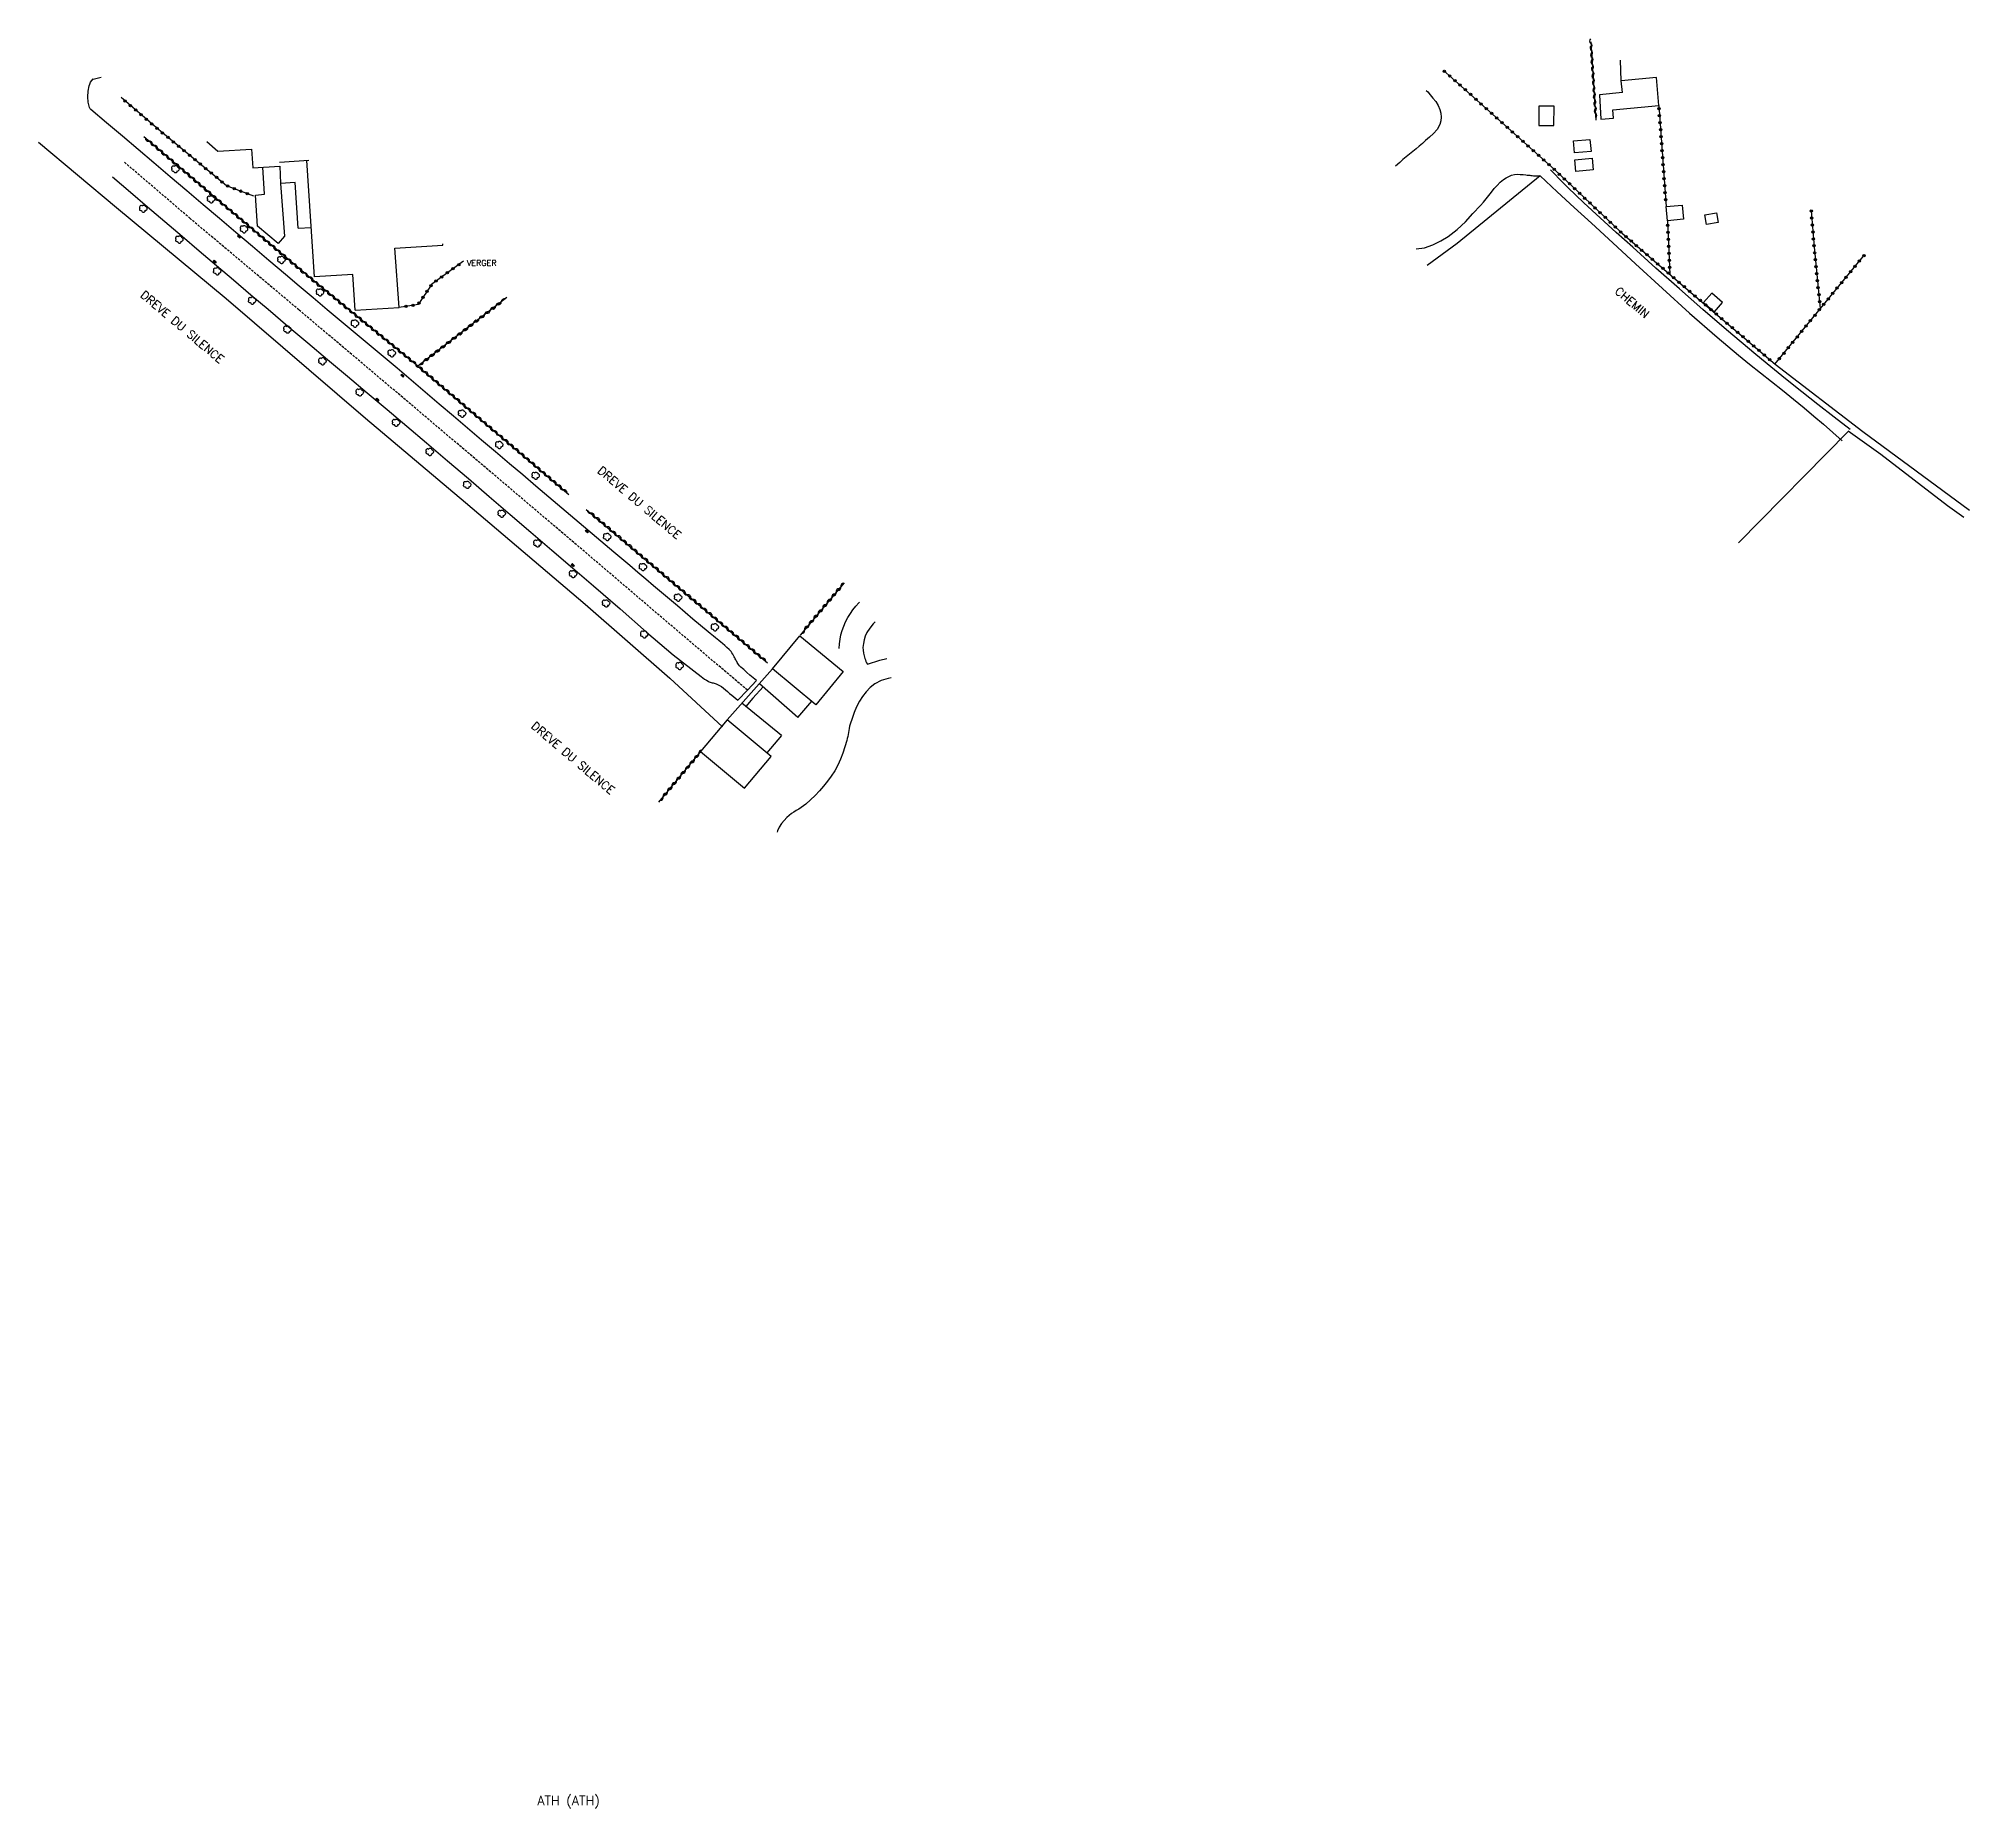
# Model space of a CAD drawing. Header units: millimetres. Extents: x 108999 to 110000, y 147012 to 148000.
# Drawn here: x 109407.6 to 109820.5, y 147012.1 to 147390.7 of the extents above; entities that cross this region are included whole.
import ezdxf
from ezdxf.enums import TextEntityAlignment as Align

# ---------------------------------------------------------------- set-up
doc = ezdxf.new("R2010")
doc.units = ezdxf.units.MM
doc.linetypes.add('DASHED', pattern=[0.75, 0.5, -0.25])
doc.layers.get('0').update_dxf_attribs({"linetype": 'CONTINUOUS'})
for name, color, linetype in [('W0001', 6, 'DASHED'), ('W0008', 7, 'CONTINUOUS'), ('W0017', 7, 'CONTINUOUS'), ('W0071', 7, 'CONTINUOUS'), ('W0101', 7, 'CONTINUOUS'), ('W0104', 1, 'CONTINUOUS'), ('W0300', 7, 'CONTINUOUS'), ('W0310', 3, 'CONTINUOUS'), ('W0323', 7, 'CONTINUOUS'), ('W0330', 7, 'CONTINUOUS'), ('W0333', 7, 'CONTINUOUS'), ('W0401', 7, 'CONTINUOUS'), ('W0980', 7, 'CONTINUOUS'), ('W0984', 7, 'CONTINUOUS'), ('W0989', 7, 'CONTINUOUS')]:
    doc.layers.add(name, color=color, linetype=linetype)
doc.styles.get("Standard").update_dxf_attribs({"font": 'romans.shx', "width": 0.85})

msp = doc.modelspace()

# ---------------------------------------------------------------- texts
at = {"layer": 'W0980'}
msp.add_text('ATH (ATH)', height=2, dxfattribs=at).set_placement((109520.93, 147013.61), align=Align.MIDDLE)
at = {"layer": 'W0984'}
msp.add_text('VERGER', height=1.25, dxfattribs=at).set_placement((109502.34, 147342.67), align=Align.MIDDLE_CENTER)
at = {"layer": 'W0989'}
for s, p in [('DREVE DU SILENCE', (109429.19, 147335.57)), ('CHEMIN', (109744.48, 147336.35)), ('DREVE DU SILENCE', (109526.98, 147297.98)), ('DREVE DU SILENCE', (109512.76, 147243.37))]:
    msp.add_text(s, height=1.75, rotation=319.6782, dxfattribs=at).set_placement(p)

# ---------------------------------------------------------------- blocks, each defined once
blk = doc.blocks.new('T300')
for p, q in [((-0.8, 0.51), (-0.86, 0.34)), ((-0.86, 0.34), (-0.86, 0.17)), ((-0.86, 0.17), (-0.74, 0.06)), ((-0.69, 0.63), (-0.8, 0.51)), ((-0.8, -0.06), (-0.74, 0.06)), ((-0.74, 0.06), (-0.69, 0.11)), ((-0.57, 0.69), (-0.69, 0.63)), ((-0.46, 0.69), (-0.57, 0.69)), ((-0.29, 0.63), (-0.46, 0.69)), ((-0.29, 0.63), (-0.17, 0.74)), ((-0.23, 0.57), (-0.29, 0.63)), ((-0.17, 0.74), (-0.06, 0.8)), ((-0.06, 0.8), (0.06, 0.8)), ((0.06, 0.8), (0.23, 0.74)), ((0.23, 0.74), (0.34, 0.63)), ((0.34, 0.63), (0.4, 0.51)), ((0.46, 0.46), (0.34, 0.46)), ((0.4, 0.51), (0.4, 0.46)), ((0.57, 0.4), (0.46, 0.46)), ((0.57, 0.4), (0.69, 0.29)), ((0.69, 0.29), (0.74, 0.17)), ((0.74, 0.06), (0.69, -0.17)), ((0.74, 0.17), (0.74, 0.06)), ((-0.8, -0.17), (-0.8, -0.06)), ((-0.8, -0.23), (-0.8, -0.17)), ((-0.74, -0.34), (-0.8, -0.23)), ((-0.69, -0.4), (-0.74, -0.34)), ((-0.51, -0.46), (-0.69, -0.4)), ((-0.4, -0.46), (-0.51, -0.46)), ((-0.4, -0.46), (-0.34, -0.46)), ((-0.34, -0.46), (-0.34, -0.4)), ((-0.34, -0.51), (-0.34, -0.46)), ((-0.29, -0.63), (-0.34, -0.51)), ((-0.17, -0.74), (-0.29, -0.63)), ((-0.06, -0.8), (-0.17, -0.74)), ((0.06, -0.8), (-0.06, -0.8)), ((0.17, -0.74), (0.06, -0.8)), ((0.23, -0.69), (0.17, -0.74)), ((0.29, -0.46), (0.23, -0.46)), ((0.29, -0.63), (0.23, -0.69)), ((0.46, -0.4), (0.29, -0.46)), ((0.34, -0.51), (0.29, -0.63)), ((0.34, -0.51), (0.34, -0.46)), ((0.57, -0.34), (0.46, -0.4)), ((0.63, -0.29), (0.57, -0.34)), ((0.69, -0.17), (0.63, -0.29))]:
    blk.add_line(p, q)
blk = doc.blocks.new('T401')
for p, q in [((-0.3, 0.3), (0, 0.3)), ((-0.3, -0.25), (-0.3, 0.3)), ((-0.3, 0.15), (0, 0.15)), ((-0.3, 0), (0, 0)), ((0, 0.3), (0, -0.25)), ((-0.3, -0.15), (0, -0.15)), ((-0.3, -0.25), (-0.3, -0.3)), ((-0.3, -0.3), (0, -0.3)), ((0, -0.3), (0, -0.25))]:
    blk.add_line(p, q)
blk = doc.blocks.new('t323o')
at = {"color": 0, "linetype": 'Continuous'}
for radius in [0.25, 0.15]:
    blk.add_circle((0, 0), radius, dxfattribs=at)
blk = doc.blocks.new('t310o')
at = {"color": 0, "linetype": 'Continuous'}
for centre, start, end in [((-0.5, 0.38), 216.8699, 323.1304), ((0.5, -0.37), 36.8699, 143.1303)]:
    blk.add_arc(centre, 0.625, start, end, dxfattribs=at)

# ---------------------------------------------------------------- linework, layer by layer
at = {"layer": 'W0001'}
msp.add_lwpolyline([(109559.16, 147251.28), (109540.29, 147267.3), (109517.44, 147286.79), (109487.17, 147312.45), (109463.26, 147332.62), (109439.99, 147352.17), (109425.83, 147364.29)], dxfattribs=at)
at = {"layer": 'W0008'}
for points in [[(109418.77, 147375.46), (109418.67, 147375.55), (109418.58, 147375.65), (109418.51, 147375.77), (109418.46, 147375.89), (109418.19, 147377.04), (109418.11, 147378.22), (109418.2, 147379.38), (109418.41, 147380.53), (109418.54, 147380.94), (109418.72, 147381.33), (109418.95, 147381.7), (109419.22, 147382.03)], [(109419.22, 147382), (109421, 147382.41)], [(109561.08, 147253.33), (109560.39, 147253.9), (109559.71, 147254.48), (109559.03, 147255.08), (109558.37, 147255.68), (109558.08, 147255.94), (109557.78, 147256.21), (109557.49, 147256.48), (109557.24, 147256.79), (109557.1, 147256.98), (109556.98, 147257.18), (109556.87, 147257.38), (109556.77, 147257.59), (109556.67, 147257.8), (109556.57, 147258.01), (109556.46, 147258.21), (109556.35, 147258.41), (109556.19, 147258.7), (109556.03, 147258.98), (109555.86, 147259.26), (109555.67, 147259.52), (109555.24, 147259.99), (109554.78, 147260.42), (109554.3, 147260.83), (109553.83, 147261.24), (109553.46, 147261.56), (109553.08, 147261.88), (109552.7, 147262.19), (109552.32, 147262.5), (109551.93, 147262.8), (109551.55, 147263.11), (109551.17, 147263.42), (109550.79, 147263.73), (109549.14, 147265.11), (109547.49, 147266.5), (109545.85, 147267.9), (109544.2, 147269.29), (109542.5, 147270.73), (109540.81, 147272.16), (109539.11, 147273.6), (109537.42, 147275.04), (109535.72, 147276.48), (109534.03, 147277.92), (109532.33, 147279.36), (109530.63, 147280.8), (109527.85, 147283.16), (109525.06, 147285.52), (109522.27, 147287.87), (109519.48, 147290.23), (109516.69, 147292.59), (109513.9, 147294.95), (109511.11, 147297.31), (109508.32, 147299.67), (109505.31, 147302.23), (109502.3, 147304.79), (109499.29, 147307.35), (109496.29, 147309.91), (109493.28, 147312.47), (109490.27, 147315.03), (109487.26, 147317.59), (109484.24, 147320.14), (109481.26, 147322.65), (109478.28, 147325.16), (109475.29, 147327.67), (109472.3, 147330.17), (109469.31, 147332.67), (109466.32, 147335.18), (109463.33, 147337.69), (109460.35, 147340.2), (109456.83, 147343.18), (109453.31, 147346.16), (109449.79, 147349.15), (109446.28, 147352.14), (109442.77, 147355.13), (109439.25, 147358.12), (109435.74, 147361.1), (109432.22, 147364.09), (109428.86, 147366.94), (109425.5, 147369.78), (109422.14, 147372.62), (109418.77, 147375.46)], [(109423.37, 147361.08), (109427.21, 147357.83), (109430.89, 147354.7), (109434.58, 147351.56), (109438.26, 147348.43), (109441.94, 147345.29), (109445.62, 147342.15), (109449.3, 147339.02), (109452.98, 147335.88), (109456.67, 147332.75), (109460.9, 147329.17), (109465.14, 147325.6), (109469.37, 147322.03), (109473.62, 147318.46), (109477.86, 147314.89), (109482.09, 147311.32), (109486.33, 147307.74), (109490.55, 147304.16), (109495.02, 147300.35), (109499.49, 147296.54), (109503.95, 147292.72), (109508.41, 147288.89), (109512.86, 147285.07), (109517.32, 147281.25), (109521.78, 147277.43), (109526.25, 147273.62), (109531.93, 147268.7), (109537.58, 147263.72), (109543.31, 147258.84), (109549.24, 147254.19), (109549.61, 147253.92), (109549.99, 147253.65), (109550.38, 147253.4), (109550.79, 147253.18), (109550.99, 147253.09), (109551.2, 147253.01), (109551.41, 147252.94), (109551.62, 147252.88), (109551.83, 147252.82), (109552.04, 147252.75), (109552.25, 147252.69), (109552.45, 147252.61), (109552.75, 147252.48), (109553.04, 147252.36), (109553.33, 147252.22), (109553.61, 147252.05), (109554.07, 147251.72), (109554.51, 147251.35), (109554.93, 147250.97), (109555.36, 147250.6), (109555.8, 147250.23), (109556.25, 147249.86), (109556.69, 147249.49), (109557.14, 147249.11)], [(109557.14, 147249.11), (109559.16, 147251.28)], [(109559.16, 147251.28), (109561.08, 147253.33)]]:
    msp.add_lwpolyline(points, dxfattribs=at)
at = {"layer": 'W0017'}
for points in [[(109704.32, 147379.56), (109704.63, 147379.25), (109705.15, 147378.66), (109705.76, 147377.94), (109706.36, 147377.18), (109706.88, 147376.36), (109707.25, 147375.46), (109707.43, 147374.68), (109707.5, 147373.87), (109707.44, 147373.06), (109707.23, 147372.27), (109706.65, 147371.24), (109705.86, 147370.36), (109705, 147369.59), (109704.17, 147368.84), (109703.51, 147368.22), (109702.83, 147367.63), (109702.14, 147367.05), (109701.43, 147366.48), (109700.73, 147365.91), (109700.03, 147365.35), (109699.33, 147364.77), (109698.65, 147364.17), (109697.78, 147363.4)], [(109702.14, 147345.69), (109703.92, 147345.88), (109705.75, 147346.51), (109707.44, 147347.38), (109709.02, 147348.35), (109710.96, 147349.8), (109712.69, 147351.47), (109714.31, 147353.24), (109715.92, 147354.98), (109716.54, 147355.66), (109717.13, 147356.37), (109717.69, 147357.1), (109718.25, 147357.83), (109718.84, 147358.56), (109719.46, 147359.26), (109720.12, 147359.91), (109720.85, 147360.5), (109721.4, 147360.87), (109721.98, 147361.17), (109722.59, 147361.42), (109723.23, 147361.58), (109723.83, 147361.64), (109724.44, 147361.62), (109725.04, 147361.55), (109725.63, 147361.49), (109725.9, 147361.47), (109726.17, 147361.45), (109726.44, 147361.42), (109726.71, 147361.39), (109726.98, 147361.36), (109727.25, 147361.33), (109727.52, 147361.31), (109727.79, 147361.3), (109728.01, 147361.29), (109728.23, 147361.28), (109728.46, 147361.28), (109728.68, 147361.29)]]:
    msp.add_lwpolyline(points, dxfattribs=at)
at = {"layer": 'W0071'}
for points in [[(109728.68, 147361.29), (109732.32, 147357.91), (109735.98, 147354.53), (109739.64, 147351.17), (109743.31, 147347.81), (109749.07, 147342.51), (109754.82, 147337.2), (109760.62, 147331.93), (109766.51, 147326.77), (109768.8, 147324.83), (109771.12, 147322.93), (109773.46, 147321.04), (109775.8, 147319.17), (109778.16, 147317.31), (109780.5, 147315.44), (109782.84, 147313.55), (109785.15, 147311.64), (109787.2, 147309.91), (109789.24, 147308.17), (109791.27, 147306.41), (109793.28, 147304.64)], [(109795.01, 147307.01), (109791.52, 147309.68), (109788.05, 147312.38), (109784.61, 147315.1), (109781.18, 147317.85), (109777.99, 147320.44), (109774.83, 147323.06), (109771.68, 147325.7), (109768.55, 147328.36), (109763.48, 147332.73), (109758.45, 147337.13), (109753.45, 147341.57), (109748.47, 147346.03), (109744.97, 147349.18), (109741.48, 147352.33), (109738.03, 147355.53), (109734.62, 147358.78), (109733.68, 147359.72), (109732.74, 147360.67), (109731.82, 147361.64), (109730.91, 147362.61)]]:
    msp.add_lwpolyline(points, dxfattribs=at)
at = {"layer": 'W0101'}
for points in [[(109753.54, 147382.32), (109746, 147381.64), (109745.85, 147386.06)], [(109443.53, 147368.65), (109443.53, 147368.65), (109443.53, 147368.65), (109445.93, 147366.58), (109445.93, 147366.58)], [(109445.93, 147366.58), (109445.93, 147366.58), (109453.11, 147367.02), (109453.41, 147363.01), (109459.17, 147363.34), (109459.17, 147363.34), (109459.17, 147363.34)], [(109459.11, 147364.24), (109465.37, 147364.63)]]:
    msp.add_lwpolyline(points, dxfattribs=at)
at = {"layer": 'W0104'}
for points in [[(109746.29, 147379.12), (109741.38, 147378.62), (109741.67, 147373.43), (109744.39, 147373.67), (109744.23, 147375.42), (109754.04, 147376.31), (109753.54, 147382.32)], [(109746.29, 147379.12), (109746, 147381.64)], [(109463.07, 147350.12), (109462.42, 147359.89), (109459.35, 147359.64), (109460.16, 147348.37), (109458.82, 147346.82), (109454.43, 147350.51), (109453.96, 147357.2), (109455.92, 147357.4), (109455.52, 147363.14)], [(109459.17, 147363.34), (109459.35, 147359.64)], [(109475.3, 147332.59), (109474.79, 147340.19), (109466.56, 147339.68), (109464.98, 147364.6)], [(109463.07, 147350.12), (109465.89, 147350.25)], [(109475.3, 147332.59), (109484.67, 147333.12), (109483.78, 147345.81), (109494.05, 147346.44), (109494.03, 147346.78)], [(109564.53, 147255.85), (109554.81, 147244.92)], [(109560.35, 147249.56), (109558.79, 147247.8)], [(109560.35, 147249.56), (109562.51, 147251.97)], [(109569.93, 147245.43), (109561.71, 147252.67)], [(109566.43, 147241.57), (109557.96, 147248.47)], [(109569.93, 147245.43), (109572.92, 147248.92)], [(109566.43, 147241.57), (109563.31, 147237.85)]]:
    msp.add_lwpolyline(points, dxfattribs=at)
for points in [[(109728.42, 147376.21), (109728.39, 147372.06), (109731.64, 147372.04), (109731.67, 147376.18)], [(109735.79, 147368.78), (109739.32, 147369.1), (109739.56, 147366.51), (109736.03, 147366.19)], [(109736.1, 147364.74), (109739.81, 147365.06), (109740.03, 147362.55), (109736.32, 147362.23)], [(109755.63, 147354.73), (109759.04, 147355.05), (109759.33, 147352.03), (109755.92, 147351.7)], [(109763.9, 147352.96), (109766.38, 147353.38), (109766.73, 147351.32), (109764.25, 147350.9)], [(109763.64, 147334.22), (109765.95, 147332.22), (109767.68, 147334.23), (109765.37, 147336.23)], [(109570.39, 147262.94), (109579.67, 147255.27), (109573.82, 147248.18), (109564.53, 147255.85)], [(109549.15, 147238.13), (109558.57, 147230.29), (109564.23, 147237.08), (109554.81, 147244.92)]]:
    msp.add_lwpolyline(points, close=True, dxfattribs=at)
at = {"layer": 'W0310'}
for points in [[(109739.5, 147389.99), (109740.62, 147373.18)], [(109488.71, 147320.62), (109466.98, 147338.35), (109447.06, 147355.18), (109430.11, 147369.65)], [(109507.69, 147335.25), (109488.71, 147320.62)], [(109488.71, 147320.59), (109520.96, 147293.15)], [(109524.71, 147289.96), (109563.47, 147257.13)], [(109579.82, 147274.21), (109570.42, 147263.08)], [(109549.15, 147238.13), (109540.15, 147227.3)]]:
    msp.add_lwpolyline(points, dxfattribs=at)
at = {"layer": 'W0323'}
for points in [[(109707.94, 147383.92), (109711.17, 147381.06), (109731.81, 147362.56), (109745.76, 147349.4), (109761.91, 147335.52), (109778.93, 147321.03)], [(109453.61, 147356.94), (109447.8, 147359.18), (109433.74, 147370.75), (109425.23, 147378.04)], [(109754.04, 147376.31), (109755.63, 147354.73)], [(109786.64, 147353.83), (109787.26, 147346.09), (109788.58, 147332.89)], [(109755.92, 147351.7), (109756.43, 147340.23)], [(109778.9, 147321.04), (109788.62, 147332.94), (109798.09, 147344.48)], [(109498.45, 147343.05), (109491.68, 147338.13), (109488.75, 147333.79), (109484.67, 147333.12)]]:
    msp.add_lwpolyline(points, dxfattribs=at)
at = {"layer": 'W0330'}
for points in [[(109407.59, 147368.52), (109424.26, 147354.54), (109447.68, 147335.04), (109477.52, 147309.45), (109498.87, 147291.39), (109524.49, 147269.66), (109542.55, 147253.82), (109553.85, 147243.44)], [(109728.68, 147361.29), (109710.95, 147346.8), (109704.51, 147342.09)], [(109778.93, 147321), (109797.66, 147306.61), (109820.47, 147289.82)], [(109794.53, 147306.63), (109771.07, 147282.81)], [(109819.25, 147288.22), (109815.76, 147290.72), (109801.5, 147301.67), (109794.56, 147306.66)]]:
    msp.add_lwpolyline(points, dxfattribs=at)
at = {"layer": 'W0333'}
for points in [[(109578.78, 147260.23), (109578.84, 147261.2), (109578.96, 147262.16), (109579.16, 147263.12), (109579.42, 147264.05), (109579.76, 147265), (109580.17, 147265.92), (109580.64, 147266.8), (109581.17, 147267.66), (109581.72, 147268.46), (109582.33, 147269.23), (109582.99, 147269.95), (109583.15, 147270.09)], [(109586.49, 147265.92), (109586.02, 147265.46), (109585.31, 147264.57), (109584.71, 147263.61), (109584.36, 147262.85), (109584.11, 147262.06), (109583.95, 147261.25), (109583.87, 147260.42), (109583.88, 147259.82), (109583.97, 147259.22), (109584.1, 147258.64), (109584.27, 147258.06), (109584.38, 147257.74), (109584.51, 147257.44), (109584.66, 147257.14), (109584.83, 147256.85)], [(109584.83, 147256.85), (109587.48, 147257.71), (109589, 147258.05)], [(109589.87, 147253.89), (109589.28, 147253.78), (109587.79, 147253.32), (109586.4, 147252.61), (109585.4, 147251.85), (109584.54, 147250.93), (109583.8, 147249.93), (109583.13, 147248.9), (109582.49, 147247.73), (109581.97, 147246.5), (109581.53, 147245.24), (109581.14, 147243.98), (109581.02, 147243.55), (109580.92, 147243.11), (109580.84, 147242.68), (109580.76, 147242.24), (109580.69, 147241.8), (109580.61, 147241.36), (109580.52, 147240.92), (109580.41, 147240.49), (109580.01, 147239.14), (109579.58, 147237.81), (109579.08, 147236.49), (109578.49, 147235.21), (109577.83, 147234.03), (109577.09, 147232.9), (109576.29, 147231.81), (109575.45, 147230.76), (109574.57, 147229.74), (109573.64, 147228.76), (109572.67, 147227.82), (109571.66, 147226.93), (109571.17, 147226.55), (109570.66, 147226.19), (109570.13, 147225.86), (109569.6, 147225.54), (109569.08, 147225.22), (109568.56, 147224.87), (109568.06, 147224.49), (109567.6, 147224.07), (109567, 147223.43), (109566.44, 147222.75), (109565.95, 147222.01), (109565.57, 147221.21), (109565.49, 147220.93)]]:
    msp.add_lwpolyline(points, dxfattribs=at)

# ---------------------------------------------------------------- block references
at = {"layer": 'W0300'}
for p in [(109436.88, 147362.71), (109444.52, 147356.27), (109430.01, 147354.26), (109451.54, 147349.87), (109437.71, 147347.66), (109445.82, 147340.88), (109459.56, 147343.29), (109467.79, 147336.35), (109453.3, 147334.59), (109460.85, 147328.42), (109475.27, 147329.69), (109483.16, 147323.34), (109468.33, 147321.61), (109476.31, 147314.95), (109484.07, 147308.47), (109498.2, 147310.42), (109506.13, 147303.72), (109491.27, 147302.22), (109499.28, 147295.19), (109513.91, 147297.13), (109506.66, 147289.02), (109514.31, 147282.66), (109529.22, 147284.05), (109536.86, 147277.61), (109521.92, 147276.1), (109528.99, 147269.82), (109544.38, 147271.08), (109537.14, 147263.2), (109552.25, 147264.73), (109544.7, 147256.44)]:
    msp.add_blockref('T300', p, dxfattribs=at)
at = {"layer": 'W0310'}
for p, rotation in [((109739.52, 147389.64), 273.8097788661285), ((109739.62, 147388.14), 273.8097788661285), ((109739.72, 147386.65), 273.8097788661285), ((109739.82, 147385.15), 273.8097788661285), ((109739.92, 147383.65), 273.8097788661285), ((109740.02, 147382.16), 273.8097788661285), ((109740.12, 147380.66), 273.8097788661285), ((109740.22, 147379.16), 273.8097788661285), ((109740.32, 147377.67), 273.8097788661285), ((109740.42, 147376.17), 273.8097788661285), ((109740.52, 147374.67), 273.8097788661285), ((109431.19, 147368.74), 139.5118760393733), ((109432.33, 147367.76), 139.5118760393733), ((109433.47, 147366.79), 139.5118760393733), ((109434.61, 147365.81), 139.5118760393733), ((109435.75, 147364.84), 139.5118760393733), ((109436.89, 147363.87), 139.5118760393733), ((109438.03, 147362.89), 139.5118760393733), ((109439.17, 147361.92), 139.5118760393733), ((109440.32, 147360.94), 139.5118760393733), ((109441.46, 147359.97), 139.5118760393733), ((109442.6, 147359), 139.5118760393733), ((109443.74, 147358.02), 139.5118760393733), ((109444.88, 147357.05), 139.5118760393733), ((109446.02, 147356.07), 139.5118760393733), ((109447.16, 147355.1), 139.7926737692354), ((109448.31, 147354.13), 139.7926737692354), ((109449.45, 147353.16), 139.7926737692354), ((109450.6, 147352.2), 139.7926737692354), ((109451.74, 147351.23), 139.7926737692354), ((109452.89, 147350.26), 139.7926737692354), ((109454.03, 147349.29), 139.7926737692354), ((109455.18, 147348.32), 139.7926737692354), ((109456.32, 147347.35), 139.7926737692354), ((109457.47, 147346.39), 139.7926737692354), ((109458.62, 147345.42), 139.7926737692354), ((109459.76, 147344.45), 139.7926737692354), ((109460.91, 147343.48), 139.7926737692354), ((109462.05, 147342.51), 139.7926737692354), ((109463.2, 147341.54), 139.7926737692354), ((109464.34, 147340.58), 139.7926737692354), ((109465.49, 147339.61), 139.7926737692354), ((109466.63, 147338.64), 139.7926737692354), ((109467.79, 147337.68), 140.7972530870097), ((109468.95, 147336.74), 140.7972530870097), ((109470.12, 147335.79), 140.7972530870097), ((109471.28, 147334.84), 140.7972530870097), ((109472.44, 147333.89), 140.7972530870097), ((109473.6, 147332.94), 140.7972530870097), ((109474.77, 147332), 140.7972530870097), ((109502.97, 147331.61), 217.6388034384776), ((109504.16, 147332.53), 217.6388034384776), ((109505.34, 147333.44), 217.6388034384776), ((109506.53, 147334.36), 217.6388034384776), ((109475.93, 147331.05), 140.7972530870097), ((109477.09, 147330.1), 140.7972530870097), ((109478.25, 147329.15), 140.7972530870097), ((109479.42, 147328.2), 140.7972530870097), ((109480.58, 147327.26), 140.7972530870097), ((109498.22, 147327.95), 217.6388034384776), ((109499.41, 147328.86), 217.6388034384776), ((109500.59, 147329.78), 217.6388034384776), ((109501.78, 147330.7), 217.6388034384776), ((109481.74, 147326.31), 140.7972530870097), ((109482.9, 147325.36), 140.7972530870097), ((109484.07, 147324.41), 140.7972530870097), ((109485.23, 147323.46), 140.7972530870097), ((109492.28, 147323.37), 217.6388034384776), ((109493.47, 147324.28), 217.6388034384776), ((109494.65, 147325.2), 217.6388034384776), ((109495.84, 147326.12), 217.6388034384776), ((109497.03, 147327.03), 217.6388034384776), ((109486.39, 147322.52), 140.7972530870097), ((109487.55, 147321.57), 140.7972530870097), ((109488.97, 147320.37), 319.6070030838772), ((109489.9, 147321.54), 217.6388034384776), ((109490.11, 147319.4), 319.6070030838772), ((109491.09, 147322.45), 217.6388034384776), ((109491.25, 147318.43), 319.6070030838772), ((109492.4, 147317.46), 319.6070030838772), ((109493.54, 147316.48), 319.6070030838772), ((109494.68, 147315.51), 319.6070030838772), ((109495.82, 147314.54), 319.6070030838772), ((109496.97, 147313.57), 319.6070030838772), ((109498.11, 147312.59), 319.6070030838772), ((109499.25, 147311.62), 319.6070030838772), ((109500.39, 147310.65), 319.6070030838772), ((109501.54, 147309.68), 319.6070030838772), ((109502.68, 147308.71), 319.6070030838772), ((109503.82, 147307.73), 319.6070030838772), ((109504.96, 147306.76), 319.6070030838772), ((109506.11, 147305.79), 319.6070030838772), ((109507.25, 147304.82), 319.6070030838772), ((109508.39, 147303.85), 319.6070030838772), ((109509.53, 147302.87), 319.6070030838772), ((109510.68, 147301.9), 319.6070030838772), ((109511.82, 147300.93), 319.6070030838772), ((109512.96, 147299.96), 319.6070030838772), ((109514.1, 147298.99), 319.6070030838772), ((109515.25, 147298.01), 319.6070030838772), ((109516.39, 147297.04), 319.6070030838772), ((109517.53, 147296.07), 319.6070030838772), ((109518.67, 147295.1), 319.6070030838772), ((109519.82, 147294.13), 319.6070030838772), ((109525.7, 147289.12), 319.7335699670992), ((109526.85, 147288.15), 319.7335699670992), ((109527.99, 147287.18), 319.7335699670992), ((109529.14, 147286.22), 319.7335699670992), ((109530.28, 147285.25), 319.7335699670992), ((109531.43, 147284.28), 319.7335699670992), ((109532.57, 147283.31), 319.7335699670992), ((109533.72, 147282.34), 319.7335699670992), ((109534.86, 147281.37), 319.7335699670992), ((109536, 147280.4), 319.7335699670992), ((109537.15, 147279.43), 319.7335699670992), ((109538.29, 147278.46), 319.7335699670992), ((109539.44, 147277.49), 319.7335699670992), ((109540.58, 147276.52), 319.7335699670992), ((109541.73, 147275.55), 319.7335699670992), ((109542.87, 147274.58), 319.7335699670992), ((109544.02, 147273.61), 319.7335699670992), ((109579.13, 147273.39), 229.8316174191599), ((109545.16, 147272.64), 319.7335699670992), ((109546.31, 147271.67), 319.7335699670992), ((109547.45, 147270.7), 319.7335699670992), ((109548.59, 147269.73), 319.7335699670992), ((109576.23, 147269.95), 229.8316174191599), ((109577.2, 147271.1), 229.8316174191599), ((109578.16, 147272.25), 229.8316174191599), ((109549.74, 147268.76), 319.7335699670992), ((109550.88, 147267.79), 319.7335699670992), ((109552.03, 147266.83), 319.7335699670992), ((109553.17, 147265.86), 319.7335699670992), ((109572.36, 147265.37), 229.8316174191599), ((109573.33, 147266.52), 229.8316174191599), ((109574.29, 147267.66), 229.8316174191599), ((109575.26, 147268.81), 229.8316174191599), ((109554.32, 147264.89), 319.7335699670992), ((109555.46, 147263.92), 319.7335699670992), ((109556.61, 147262.95), 319.7335699670992), ((109557.75, 147261.98), 319.7335699670992), ((109571.39, 147264.22), 229.8316174191599), ((109558.9, 147261.01), 319.7335699670992), ((109560.04, 147260.04), 319.7335699670992), ((109561.18, 147259.07), 319.7335699670992), ((109562.33, 147258.1), 319.7335699670992), ((109547.82, 147236.53), 230.2740288756067), ((109548.78, 147237.68), 230.2740288756067), ((109544.95, 147233.07), 230.2740288756067), ((109545.91, 147234.22), 230.2740288756067), ((109546.86, 147235.37), 230.2740288756067), ((109541.11, 147228.45), 230.2740288756067), ((109542.07, 147229.61), 230.2740288756067), ((109543.03, 147230.76), 230.2740288756067), ((109543.99, 147231.91), 230.2740288756067)]:
    msp.add_blockref('t310o', p, dxfattribs=dict(at, rotation=rotation))
at = {"layer": 'W0323'}
for p, rotation in [((109708.21, 147383.68), 318.4631304954992), ((109709.33, 147382.69), 318.4631304954992), ((109710.45, 147381.69), 318.4631304954992), ((109426.09, 147377.3), 139.4447411985207), ((109711.57, 147380.7), 318.1309403882349), ((109712.69, 147379.7), 318.1309403882349), ((109713.81, 147378.7), 318.1309403882349), ((109714.93, 147377.69), 318.1309403882349), ((109427.23, 147376.32), 139.4447411985207), ((109428.37, 147375.35), 139.4447411985207), ((109429.51, 147374.37), 139.4447411985207), ((109430.65, 147373.4), 139.4447411985207), ((109716.04, 147376.69), 318.1309403882349), ((109717.16, 147375.69), 318.1309403882349), ((109718.28, 147374.69), 318.1309403882349), ((109719.39, 147373.69), 318.1309403882349), ((109754.09, 147375.67), 274.2261282277614), ((109754.2, 147374.17), 274.2261282277614), ((109431.79, 147372.42), 139.4447411985207), ((109432.93, 147371.44), 139.4447411985207), ((109434.08, 147370.48), 140.5534016423971), ((109435.23, 147369.52), 140.5534016423971), ((109720.51, 147372.69), 318.1309403882349), ((109721.63, 147371.69), 318.1309403882349), ((109722.74, 147370.69), 318.1309403882349), ((109723.86, 147369.69), 318.1309403882349), ((109754.31, 147372.68), 274.2261282277614), ((109754.42, 147371.18), 274.2261282277614), ((109754.53, 147369.69), 274.2261282277614), ((109436.39, 147368.57), 140.5534016423971), ((109437.55, 147367.62), 140.5534016423971), ((109438.71, 147366.66), 140.5534016423971), ((109439.87, 147365.71), 140.5534016423971), ((109441.03, 147364.76), 140.5534016423971), ((109724.98, 147368.68), 318.1309403882349), ((109726.1, 147367.68), 318.1309403882349), ((109727.21, 147366.68), 318.1309403882349), ((109728.33, 147365.68), 318.1309403882349), ((109754.64, 147368.19), 274.2261282277614), ((109754.75, 147366.7), 274.2261282277614), ((109754.86, 147365.2), 274.2261282277614), ((109442.18, 147363.8), 140.5534016423971), ((109443.34, 147362.85), 140.5534016423971), ((109444.5, 147361.9), 140.5534016423971), ((109445.66, 147360.95), 140.5534016423971), ((109729.45, 147364.68), 318.1309403882349), ((109730.56, 147363.68), 318.1309403882349), ((109731.68, 147362.68), 318.1309403882349), ((109732.77, 147361.65), 316.6591496414109), ((109733.87, 147360.62), 316.6591496414109), ((109754.97, 147363.7), 274.2261282277614), ((109755.08, 147362.21), 274.2261282277614), ((109755.19, 147360.71), 274.2261282277614), ((109446.82, 147359.99), 140.5534016423971), ((109448.01, 147359.1), 158.9142807830981), ((109449.41, 147358.56), 158.9142807830981), ((109450.81, 147358.02), 158.9142807830981), ((109452.21, 147357.48), 158.9142807830981), ((109734.96, 147359.59), 316.6591496414109), ((109736.05, 147358.56), 316.6591496414109), ((109737.14, 147357.53), 316.6591496414109), ((109738.23, 147356.5), 316.6591496414109), ((109755.3, 147359.22), 274.2261282277614), ((109755.41, 147357.72), 274.2261282277614), ((109739.32, 147355.47), 316.6591496414109), ((109740.41, 147354.44), 316.6591496414109), ((109741.5, 147353.41), 316.6591496414109), ((109742.59, 147352.39), 316.6591496414109), ((109755.52, 147356.22), 274.2261282277614), ((109786.64, 147353.8), 274.5833603334422), ((109743.68, 147351.36), 316.6591496414109), ((109744.77, 147350.33), 316.6591496414109), ((109745.87, 147349.3), 319.3333485370666), ((109747.01, 147348.32), 319.3333485370666), ((109755.97, 147350.72), 272.5363830273538), ((109756.03, 147349.22), 272.5363830273538), ((109786.76, 147352.31), 274.5833603334422), ((109786.88, 147350.81), 274.5833603334422), ((109787, 147349.32), 274.5833603334422), ((109748.15, 147347.35), 319.3333485370666), ((109749.28, 147346.37), 319.3333485370666), ((109750.42, 147345.39), 319.3333485370666), ((109751.56, 147344.41), 319.3333485370666), ((109756.1, 147347.72), 272.5363830273538), ((109756.16, 147346.22), 272.5363830273538), ((109756.23, 147344.73), 272.5363830273538), ((109787.12, 147347.82), 274.5833603334422), ((109787.24, 147346.33), 274.5833603334422), ((109787.38, 147344.83), 275.7312334462682), ((109797.9, 147344.25), 50.63606353195831), ((109495.02, 147340.56), 215.9995308189184), ((109496.23, 147341.44), 215.9995308189184), ((109497.45, 147342.32), 215.9995308189184), ((109752.7, 147343.44), 319.3333485370666), ((109753.83, 147342.46), 319.3333485370666), ((109754.97, 147341.48), 319.3333485370666), ((109756.11, 147340.5), 319.3333485370666), ((109756.3, 147343.23), 272.5363830273538), ((109756.36, 147341.73), 272.5363830273538), ((109787.53, 147343.34), 275.7312334462682), ((109787.68, 147341.85), 275.7312334462682), ((109787.83, 147340.36), 275.7312334462682), ((109795.05, 147340.77), 50.63606353195831), ((109796, 147341.93), 50.63606353195831), ((109796.95, 147343.09), 50.63606353195831), ((109490.63, 147336.58), 235.9944736958717), ((109491.47, 147337.82), 235.9944736958717), ((109492.59, 147338.79), 215.9995308189184), ((109493.8, 147339.67), 215.9995308189184), ((109757.25, 147339.53), 319.3333485370666), ((109758.39, 147338.55), 319.3333485370666), ((109759.52, 147337.57), 319.3333485370666), ((109760.66, 147336.59), 319.3333485370666), ((109787.98, 147338.86), 275.7312334462682), ((109788.13, 147337.37), 275.7312334462682), ((109791.24, 147336.14), 50.63606353195831), ((109792.19, 147337.3), 50.63606353195831), ((109793.14, 147338.46), 50.63606353195831), ((109794.09, 147339.61), 50.63606353195831), ((109486.15, 147333.36), 189.3052355917196), ((109487.63, 147333.61), 189.3052355917196), ((109488.95, 147334.09), 235.9944736958717), ((109489.79, 147335.33), 235.9944736958717), ((109761.8, 147335.62), 319.3333485370666), ((109762.94, 147334.64), 319.5997218665253), ((109764.08, 147333.67), 319.5997218665253), ((109765.23, 147332.7), 319.5997218665253), ((109766.37, 147331.73), 319.5997218665253), ((109788.28, 147335.88), 275.7312334462682), ((109788.39, 147332.66), 50.78063267394307), ((109788.43, 147334.39), 275.7312334462682), ((109789.34, 147333.82), 50.63606353195831), ((109790.29, 147334.98), 50.63606353195831), ((109767.51, 147330.76), 319.5997218665253), ((109768.65, 147329.78), 319.5997218665253), ((109769.79, 147328.81), 319.5997218665253), ((109770.94, 147327.84), 319.5997218665253), ((109784.59, 147328.01), 50.78063267394307), ((109785.54, 147329.17), 50.78063267394307), ((109786.49, 147330.33), 50.78063267394307), ((109787.44, 147331.49), 50.78063267394307), ((109772.08, 147326.87), 319.5997218665253), ((109773.22, 147325.89), 319.5997218665253), ((109774.36, 147324.92), 319.5997218665253), ((109775.51, 147323.95), 319.5997218665253), ((109781.75, 147324.52), 50.78063267394307), ((109782.7, 147325.68), 50.78063267394307), ((109783.65, 147326.85), 50.78063267394307), ((109776.65, 147322.98), 319.5997218665253), ((109777.79, 147322.01), 319.5997218665253), ((109779.85, 147322.2), 50.78063267394307), ((109780.8, 147323.36), 50.78063267394307)]:
    msp.add_blockref('t323o', p, dxfattribs=dict(at, rotation=rotation))
at = {"layer": 'W0401'}
for p, rotation in [((109450.53, 147348.4), 49.63213332187527), ((109445.15, 147342.84), 229.5515420986254), ((109485.49, 147318.67), 49.76157906702534), ((109479.93, 147313.32), 229.8763039332812), ((109524.94, 147285.34), 49.78425529506979), ((109521.72, 147277.88), 229.511148359874)]:
    msp.add_blockref('T401', p, dxfattribs=dict(at, rotation=rotation))

msp.set_redraw_order([(e.dxf.handle, doc.entitydb.next_handle()) for e in msp.query("TEXT MTEXT ATTDEF DIMENSION ARC_DIMENSION")])  # texts and dimensions are drawn at this point

doc.saveas('drawing.dxf')
